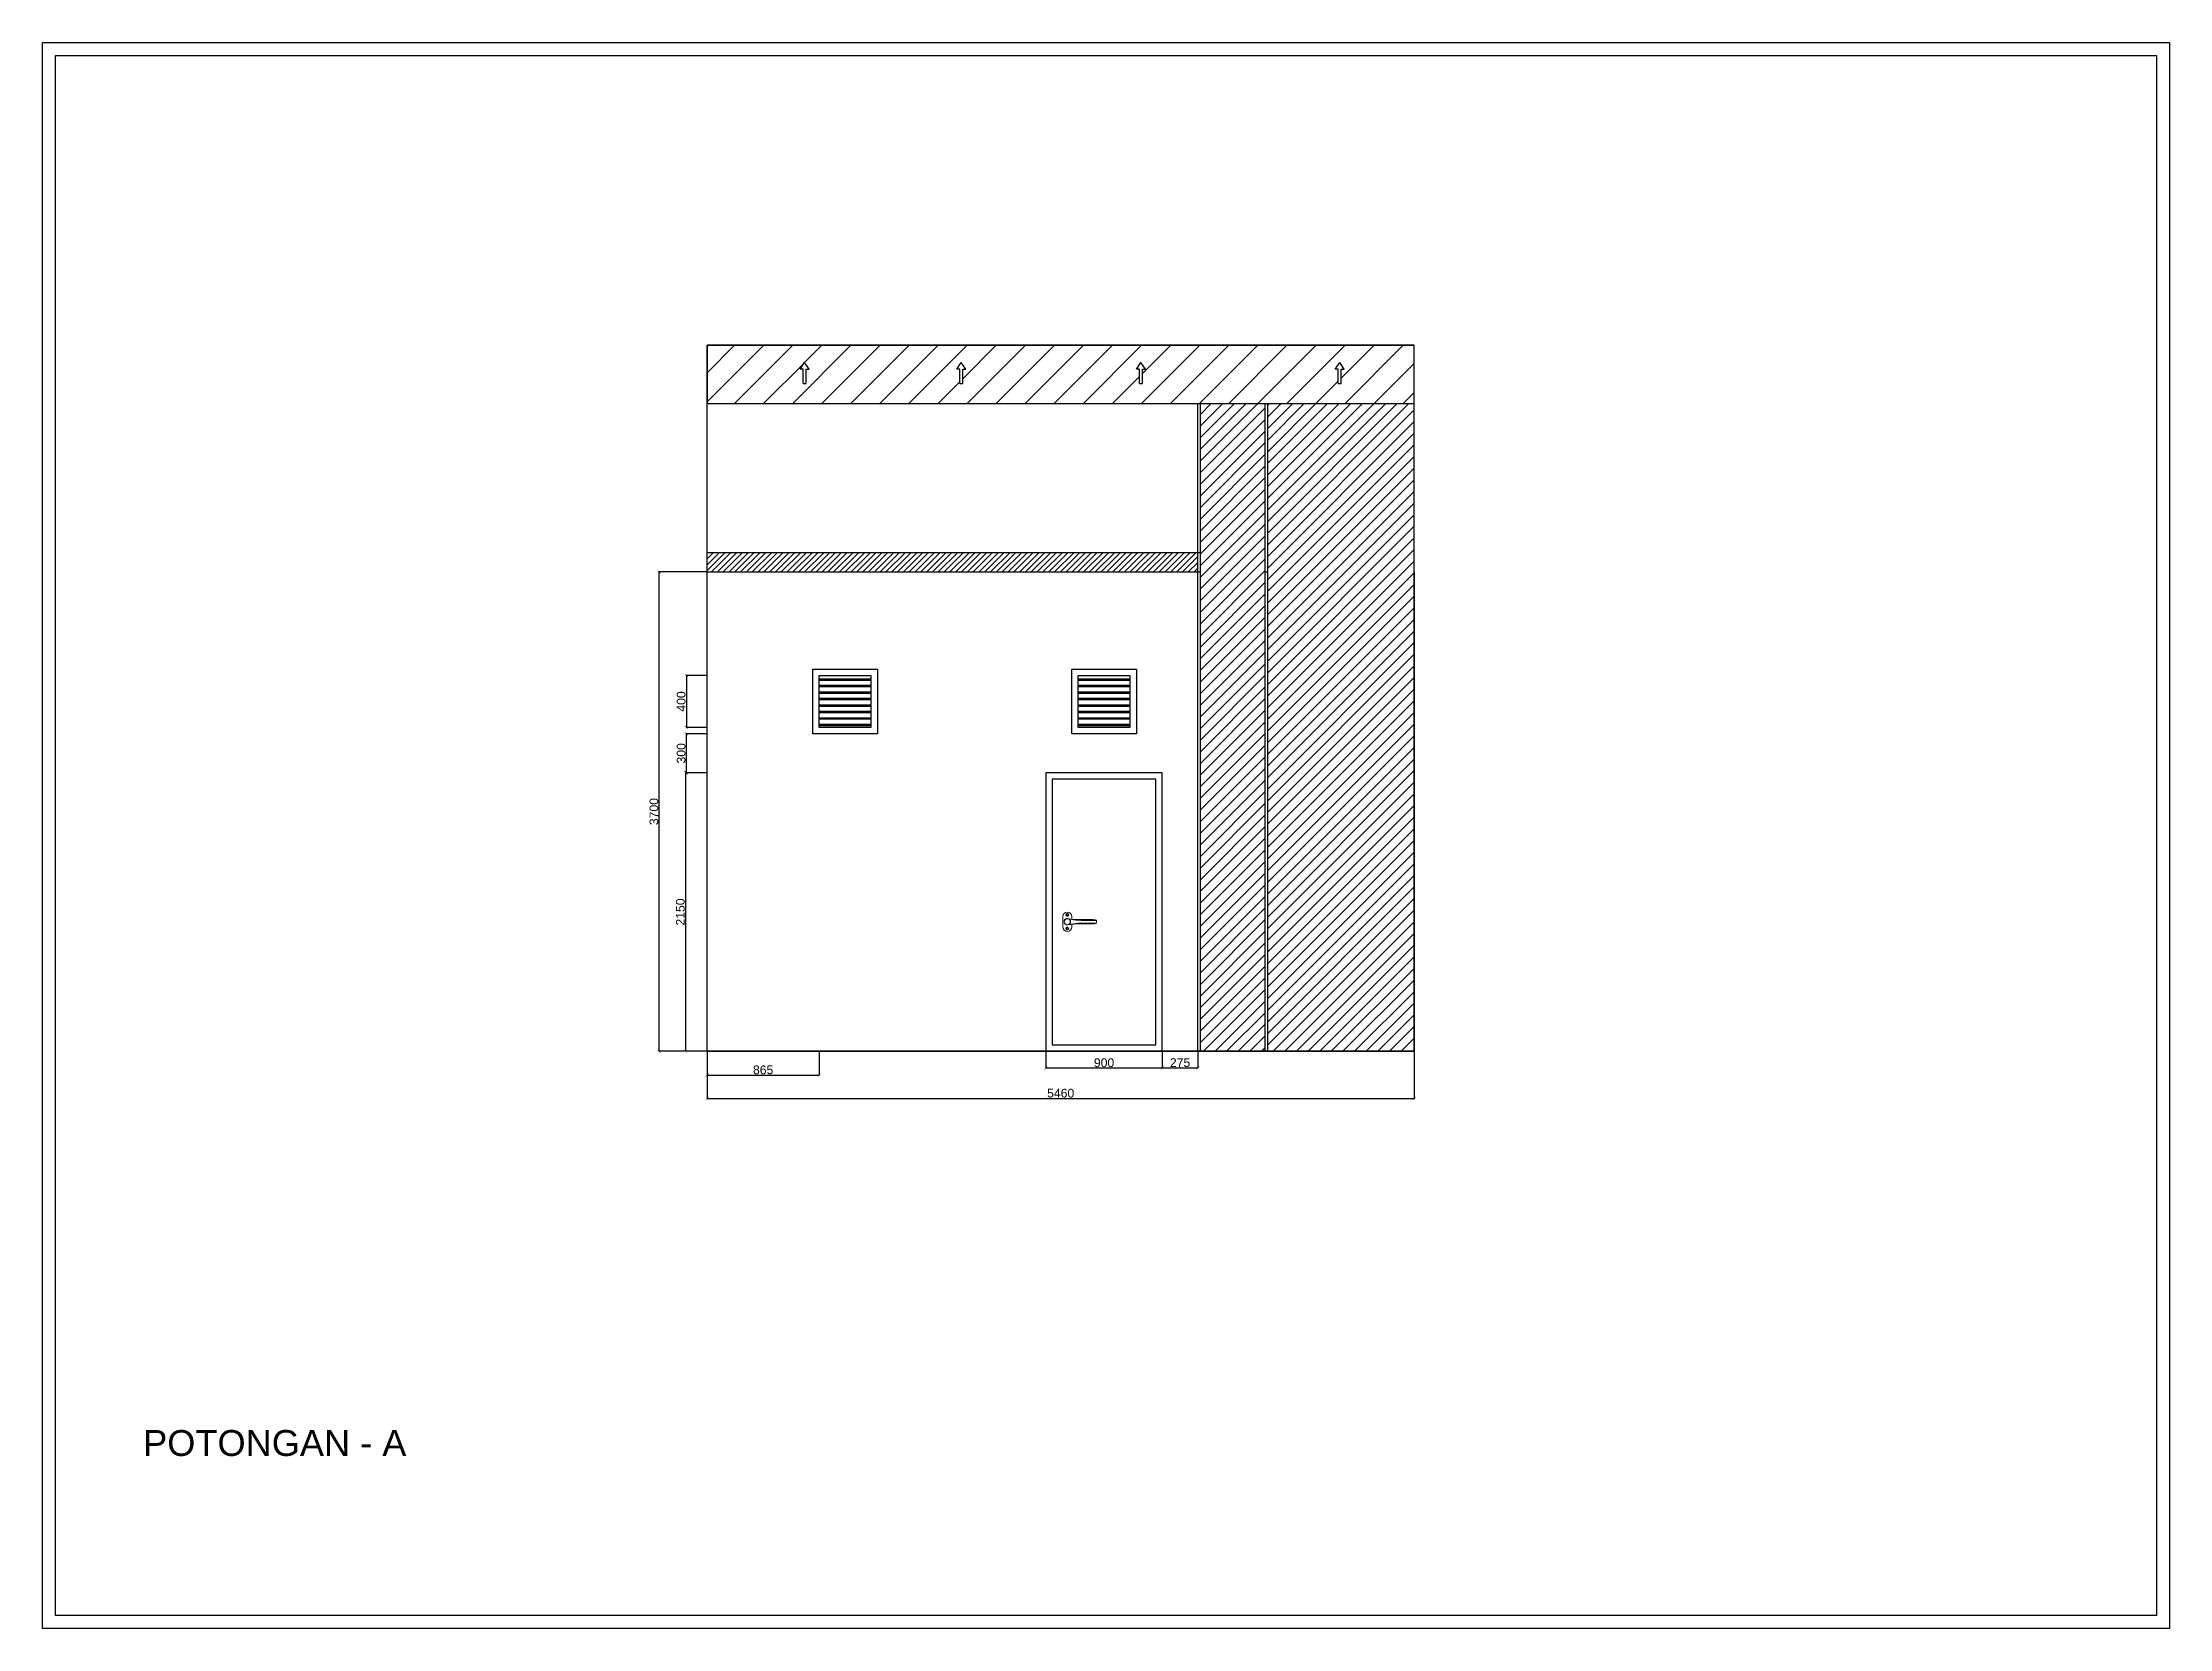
# Model space of a CAD drawing. Header units: millimetres. Extents: x -152054 to 94068, y -14280 to 91468.
# Drawn here: x -73891 to -57465, y 56711 to 68952 of the extents above; entities that cross this region are included whole.
import ezdxf

# ---------------------------------------------------------------- set-up
doc = ezdxf.new("R2010")
doc.units = ezdxf.units.MM
doc.linetypes.add('DASHED', pattern=[0.75, 0.5, -0.25])
doc.layers.add('001_Dark_1 5', color=7, linetype='Continuous', lineweight=0)
doc.styles.get("Standard").update_dxf_attribs({"font": 'arial.ttf'})
doc.dimstyles.new('ISO-25', dxfattribs={"dimtxt": 67.5, "dimasz": 22.5, "dimexe": 1.25, "dimexo": 0.625, "dimgap": 5.63, "dimtad": 1, "dimtoh": 1, "dimdec": 0, "dimtxsty": 'Standard', "dimblk": 'ARCHTICK', "dimcen": 2.5, "dimclrd": 40, "dimclre": 40, "dimclrt": 1, "dimadec": 0, "dimazin": 0, "dimtfac": 1, "dimtdec": 0, "dimtmove": 0, "dimatfit": 3, "dimldrblk": 'BOXFILLED', "dimfxl": 1, "dimarcsym": 0})

msp = doc.modelspace()

# ---------------------------------------------------------------- texts
at = {"insert": (-73114.3, 58242.1), "char_height": 200, "attachment_point": 1}
msp.add_mtext_dynamic_manual_height_columns('{\\C3;POTONGAN - A}', width=2647.309, gutter_width=17.5, heights=[0], dxfattribs=at)

# ---------------------------------------------------------------- blocks, each defined once
blk = doc.blocks.new('_ArchTick')
at = {"color": 0, "linetype": 'ByBlock', "const_width": 0.15}
blk.add_lwpolyline([(-0.5, -0.5), (0.5, 0.5)], dxfattribs=at)
blk = doc.blocks.new('*D92')
at = {"color": 40, "lineweight": -2, "transparency": 16777216}
for p, q in [((-68759, 64866), (-69131, 64866)), ((-69129, 61166), (-69129, 64866)), ((-68759, 61166), (-69131, 61166))]:
    blk.add_line(p, q, dxfattribs=at)
at = {"layer": 'Defpoints', "color": 0, "transparency": 16777216}
for p in [(-69129, 64866), (-68758, 64866), (-68758, 61166)]:
    blk.add_point(p, dxfattribs=at)
at = {"color": 40, "lineweight": -2, "transparency": 16777216, "xscale": 22.5, "yscale": 22.5, "zscale": 22.5}
for p, rotation in [((-69129, 64866), 90), ((-69129, 61166), 270)]:
    blk.add_blockref('_ArchTick', p, dxfattribs=dict(at, rotation=rotation))
at = {"color": 1, "transparency": 16777216, "insert": (-69169, 63016), "char_height": 67.5, "attachment_point": 5, "rotation": 90}
blk.add_mtext('3700', dxfattribs=at)
blk = doc.blocks.new('_BoxFilled')
at = {"color": 0, "linetype": 'ByBlock', "lineweight": -2}
blk.add_line((-0.5, 0), (-1, 0), dxfattribs=at)
at = {"color": 0, "linetype": 'ByBlock'}
blk.add_solid([(-0.5, 0.5), (0.5, 0.5), (-0.5, -0.5), (0.5, -0.5)], dxfattribs=at)
blk = doc.blocks.new('*D93')
at = {"color": 40, "lineweight": -2, "transparency": 16777216}
for p, q in [((-68758, 61165), (-68758, 60800)), ((-63298, 61165), (-63298, 60800)), ((-68758, 60802), (-63298, 60802))]:
    blk.add_line(p, q, dxfattribs=at)
at = {"layer": 'Defpoints', "color": 0, "transparency": 16777216}
for p in [(-68758, 61166), (-63298, 61166), (-63298, 60802)]:
    blk.add_point(p, dxfattribs=at)
at = {"color": 40, "lineweight": -2, "transparency": 16777216, "xscale": 22.5, "yscale": 22.5, "zscale": 22.5, "rotation": 180}
blk.add_blockref('_ArchTick', (-68758, 60802), dxfattribs=at)
at = {"color": 40, "lineweight": -2, "transparency": 16777216, "xscale": 22.5, "yscale": 22.5, "zscale": 22.5}
blk.add_blockref('_ArchTick', (-63298, 60802), dxfattribs=at)
at = {"color": 1, "transparency": 16777216, "insert": (-66028, 60842), "char_height": 67.5, "attachment_point": 5}
blk.add_mtext('5460', dxfattribs=at)
blk = doc.blocks.new('*D94')
at = {"color": 40, "lineweight": -2, "transparency": 16777216}
for p, q in [((-65243, 61165), (-65243, 61037)), ((-64968, 61165), (-64968, 61037)), ((-65243, 61038), (-64968, 61038))]:
    blk.add_line(p, q, dxfattribs=at)
at = {"layer": 'Defpoints', "color": 0, "transparency": 16777216}
for p in [(-65243, 61166), (-64968, 61166), (-64968, 61038)]:
    blk.add_point(p, dxfattribs=at)
at = {"color": 40, "lineweight": -2, "transparency": 16777216, "xscale": 22.5, "yscale": 22.5, "zscale": 22.5, "rotation": 180}
blk.add_blockref('_ArchTick', (-65243, 61038), dxfattribs=at)
at = {"color": 40, "lineweight": -2, "transparency": 16777216, "xscale": 22.5, "yscale": 22.5, "zscale": 22.5}
blk.add_blockref('_ArchTick', (-64968, 61038), dxfattribs=at)
at = {"color": 1, "transparency": 16777216, "insert": (-65106, 61078), "char_height": 67.5, "attachment_point": 5}
blk.add_mtext('275', dxfattribs=at)
blk = doc.blocks.new('*D95')
at = {"color": 40, "lineweight": -2, "transparency": 16777216}
for p, q in [((-68758, 61165), (-68758, 60981)), ((-67893, 61165), (-67893, 60981)), ((-68758, 60982), (-67893, 60982))]:
    blk.add_line(p, q, dxfattribs=at)
at = {"layer": 'Defpoints', "color": 0, "transparency": 16777216}
for p in [(-68758, 61166), (-67893, 61166), (-67893, 60982)]:
    blk.add_point(p, dxfattribs=at)
at = {"color": 40, "lineweight": -2, "transparency": 16777216, "xscale": 22.5, "yscale": 22.5, "zscale": 22.5, "rotation": 180}
blk.add_blockref('_ArchTick', (-68758, 60982), dxfattribs=at)
at = {"color": 40, "lineweight": -2, "transparency": 16777216, "xscale": 22.5, "yscale": 22.5, "zscale": 22.5}
blk.add_blockref('_ArchTick', (-67893, 60982), dxfattribs=at)
at = {"color": 1, "transparency": 16777216, "insert": (-68326, 61022), "char_height": 67.5, "attachment_point": 5}
blk.add_mtext('865', dxfattribs=at)
blk = doc.blocks.new('*D96')
at = {"color": 40, "lineweight": -2, "transparency": 16777216}
for p, q in [((-66143, 61165), (-66143, 61035)), ((-65243, 61165), (-65243, 61035)), ((-66143, 61037), (-65243, 61037))]:
    blk.add_line(p, q, dxfattribs=at)
at = {"layer": 'Defpoints', "color": 0, "transparency": 16777216}
for p in [(-66143, 61166), (-65243, 61166), (-65243, 61037)]:
    blk.add_point(p, dxfattribs=at)
at = {"color": 40, "lineweight": -2, "transparency": 16777216, "xscale": 22.5, "yscale": 22.5, "zscale": 22.5, "rotation": 180}
blk.add_blockref('_ArchTick', (-66143, 61037), dxfattribs=at)
at = {"color": 40, "lineweight": -2, "transparency": 16777216, "xscale": 22.5, "yscale": 22.5, "zscale": 22.5}
blk.add_blockref('_ArchTick', (-65243, 61037), dxfattribs=at)
at = {"color": 1, "transparency": 16777216, "insert": (-65693, 61077), "char_height": 67.5, "attachment_point": 5}
blk.add_mtext('900', dxfattribs=at)
blk = doc.blocks.new('*D97')
at = {"color": 40, "lineweight": -2, "transparency": 16777216}
for p, q in [((-68759, 63616), (-68921, 63616)), ((-68919, 63316), (-68919, 63616)), ((-68759, 63316), (-68921, 63316))]:
    blk.add_line(p, q, dxfattribs=at)
at = {"layer": 'Defpoints', "color": 0, "transparency": 16777216}
for p in [(-68919, 63616), (-68758, 63616), (-68758, 63316)]:
    blk.add_point(p, dxfattribs=at)
at = {"color": 40, "lineweight": -2, "transparency": 16777216, "xscale": 22.5, "yscale": 22.5, "zscale": 22.5}
for p, rotation in [((-68919, 63616), 90), ((-68919, 63316), 270)]:
    blk.add_blockref('_ArchTick', p, dxfattribs=dict(at, rotation=rotation))
at = {"color": 1, "transparency": 16777216, "insert": (-68959, 63466), "char_height": 67.5, "attachment_point": 5, "rotation": 90}
blk.add_mtext('300', dxfattribs=at)
blk = doc.blocks.new('*D98')
at = {"color": 40, "lineweight": -2, "transparency": 16777216}
for p, q in [((-68759, 63316), (-68926, 63316)), ((-68925, 63316), (-68925, 61166)), ((-68759, 61166), (-68926, 61166))]:
    blk.add_line(p, q, dxfattribs=at)
at = {"layer": 'Defpoints', "color": 0, "transparency": 16777216}
for p in [(-68758, 63316), (-68925, 61166), (-68758, 61166)]:
    blk.add_point(p, dxfattribs=at)
at = {"color": 40, "lineweight": -2, "transparency": 16777216, "xscale": 22.5, "yscale": 22.5, "zscale": 22.5}
for p, rotation in [((-68925, 63316), 90), ((-68925, 61166), 270)]:
    blk.add_blockref('_ArchTick', p, dxfattribs=dict(at, rotation=rotation))
at = {"color": 1, "transparency": 16777216, "insert": (-68965, 62241), "char_height": 67.5, "attachment_point": 5, "rotation": 90}
blk.add_mtext('2150', dxfattribs=at)
blk = doc.blocks.new('*D99')
at = {"color": 40, "lineweight": -2, "transparency": 16777216}
for p, q in [((-68759, 64066), (-68921, 64066)), ((-68919, 64066), (-68919, 63666)), ((-68759, 63666), (-68921, 63666))]:
    blk.add_line(p, q, dxfattribs=at)
at = {"layer": 'Defpoints', "color": 0, "transparency": 16777216}
for p in [(-68758, 64066), (-68919, 63666), (-68758, 63666)]:
    blk.add_point(p, dxfattribs=at)
at = {"color": 40, "lineweight": -2, "transparency": 16777216, "xscale": 22.5, "yscale": 22.5, "zscale": 22.5}
for p, rotation in [((-68919, 64066), 90), ((-68919, 63666), 270)]:
    blk.add_blockref('_ArchTick', p, dxfattribs=dict(at, rotation=rotation))
at = {"color": 1, "transparency": 16777216, "insert": (-68959, 63866), "char_height": 67.5, "attachment_point": 5, "rotation": 90}
blk.add_mtext('400', dxfattribs=at)

# ---------------------------------------------------------------- dimensions: what is measured, and where the dimension line sits
for base, p1, p2, picture, middle in [((-69129.3, 64865.7), (-68758.1, 61165.7), (-68758.1, 64865.7), '*D92', (-69169.5, 63015.7)), ((-68919.3, 63666.1), (-68758.1, 64066.1), (-68758.1, 63666.1), '*D99', (-68959.4, 63866.1)), ((-68919.3, 63616.1), (-68758.1, 63315.7), (-68758.1, 63616.1), '*D97', (-68959.4, 63465.9)), ((-68924.9, 61165.7), (-68758.1, 63315.7), (-68758.1, 61165.7), '*D98', (-68965, 62240.7))]:
    dim = msp.add_linear_dim(base=base, p1=p1, p2=p2, angle=90, dimstyle='ISO-25')
    dim.commit()
    dim.dimension.update_dxf_attribs({"geometry": picture, "text_midpoint": middle})
for base, p1, p2, picture, middle in [((-63298.1, 60801.6), (-68758.1, 61165.7), (-63298.1, 61165.7), '*D93', (-66028.1, 60841.7)), ((-67893.1, 60981.9), (-68758.1, 61165.7), (-67893.1, 61165.7), '*D95', (-68325.6, 61022)), ((-65243.1, 61036.7), (-66143.1, 61165.7), (-65243.1, 61165.7), '*D96', (-65693.1, 61076.8)), ((-64968.1, 61038), (-65243.1, 61165.7), (-64968.1, 61165.7), '*D94', (-65105.6, 61078.1))]:
    dim = msp.add_linear_dim(base=base, p1=p1, p2=p2, dimstyle='ISO-25')
    dim.commit()
    dim.dimension.update_dxf_attribs({"geometry": picture, "text_midpoint": middle})

# ---------------------------------------------------------------- hatches: boundary and pattern name
h = msp.add_hatch()
h.set_pattern_fill('ANSI31', color=3, scale=50)
h.set_pattern_definition([(45, (-28590.85, 20809.27), (-112.2532, 112.2532), [])])
h.paths.add_polyline_path([(-63298.1, 66615.7), (-68758.1, 66615.7), (-68758.1, 66165.7), (-63298.1, 66165.7)])
h.paths.add_polyline_path([(-66760.7, 66431.6), (-66783.9, 66431.5), (-66783.7, 66321.4), (-66807, 66321.4), (-66807.2, 66431.5), (-66830.4, 66431.5), (-66795.6, 66482.6)], flags=16)
h.paths.add_polyline_path([(-65443.1, 66431.5), (-65408.4, 66482.6), (-65373.4, 66431.6), (-65396.7, 66431.5), (-65396.5, 66321.4), (-65419.7, 66321.4), (-65419.9, 66431.5)], flags=16)
h.paths.add_polyline_path([(-67971.1, 66431.6), (-67994.4, 66431.5), (-67994.2, 66321.4), (-68017.5, 66321.4), (-68017.6, 66431.5), (-68040.9, 66431.5), (-68006.1, 66482.6)], flags=16)
h.paths.add_polyline_path([(-63908, 66431.5), (-63873.2, 66482.6), (-63838.2, 66431.6), (-63861.5, 66431.5), (-63861.3, 66321.4), (-63884.6, 66321.4), (-63884.7, 66431.5)], flags=16)
at = {"true_color": 0x939598, "transparency": 33554483}
h = msp.add_hatch(dxfattribs=at)
h.set_pattern_fill('ANSI31', color=252, scale=20)
h.set_pattern_definition([(45, (-28590.85, 20809.27), (-44.90128, 44.90128), [])])
h.paths.add_polyline_path([(-64448.1, 66165.7), (-64948.1, 66165.7), (-64948.1, 61165.7), (-64448.1, 61165.7)])
h.paths.add_polyline_path([(-63298.1, 64865.7), (-63298.1, 66165.7), (-64428.1, 66165.7), (-64428.1, 61165.7), (-63298.1, 61165.7)])
at = {"true_color": 0x939598, "transparency": 33554610}
h = msp.add_hatch(dxfattribs=at)
h.set_pattern_fill('ANSI31', color=252, scale=10)
h.set_pattern_definition([(45, (-28590.847, 20809.27), (-22.45064, 22.45064), [])])
h.paths.add_polyline_path([(-64968.1, 65015.7), (-68758.1, 65015.7), (-68758.1, 64865.7), (-64968.1, 64865.7)])
h = msp.add_hatch()
h.set_pattern_fill('ANSI32', color=3)
h.set_pattern_definition([(45, (-32061.687, 20809.271), (-6.7351921, 6.7351921), []), (45, (-32057.197, 20809.271), (-6.7351921, 6.7351921), [])])
h.paths.add_polyline_path([(-67493.1, 64041.1), (-67893.1, 64041.1), (-67893.1, 64031.1), (-67493.1, 64031.1)])
h.paths.add_polyline_path([(-67493.1, 63991.1), (-67893.1, 63991.1), (-67893.1, 63981.1), (-67493.1, 63981.1)])
h.paths.add_polyline_path([(-67493.1, 63941.1), (-67893.1, 63941.1), (-67893.1, 63931.1), (-67493.1, 63931.1)])
h.paths.add_polyline_path([(-67493.1, 63891.1), (-67893.1, 63891.1), (-67893.1, 63881.1), (-67493.1, 63881.1)])
h.paths.add_polyline_path([(-67493.1, 63841.1), (-67893.1, 63841.1), (-67893.1, 63831.1), (-67493.1, 63831.1)])
h.paths.add_polyline_path([(-67493.1, 63791.1), (-67893.1, 63791.1), (-67893.1, 63781.1), (-67493.1, 63781.1)])
h.paths.add_polyline_path([(-67493.1, 63741.1), (-67893.1, 63741.1), (-67893.1, 63731.1), (-67493.1, 63731.1)])
h.paths.add_polyline_path([(-67493.1, 63691.1), (-67893.1, 63691.1), (-67893.1, 63681.1), (-67493.1, 63681.1)])
h = msp.add_hatch()
h.set_pattern_fill('ANSI32', color=3)
h.set_pattern_definition([(45, (-30061.687, 20809.271), (-6.7351921, 6.7351921), []), (45, (-30057.197, 20809.271), (-6.7351921, 6.7351921), [])])
h.paths.add_polyline_path([(-65493.1, 64041.1), (-65893.1, 64041.1), (-65893.1, 64031.1), (-65493.1, 64031.1)])
h.paths.add_polyline_path([(-65493.1, 63991.1), (-65893.1, 63991.1), (-65893.1, 63981.1), (-65493.1, 63981.1)])
h.paths.add_polyline_path([(-65493.1, 63941.1), (-65893.1, 63941.1), (-65893.1, 63931.1), (-65493.1, 63931.1)])
h.paths.add_polyline_path([(-65493.1, 63891.1), (-65893.1, 63891.1), (-65893.1, 63881.1), (-65493.1, 63881.1)])
h.paths.add_polyline_path([(-65493.1, 63841.1), (-65893.1, 63841.1), (-65893.1, 63831.1), (-65493.1, 63831.1)])
h.paths.add_polyline_path([(-65493.1, 63791.1), (-65893.1, 63791.1), (-65893.1, 63781.1), (-65493.1, 63781.1)])
h.paths.add_polyline_path([(-65493.1, 63741.1), (-65893.1, 63741.1), (-65893.1, 63731.1), (-65493.1, 63731.1)])
h.paths.add_polyline_path([(-65493.1, 63691.1), (-65893.1, 63691.1), (-65893.1, 63681.1), (-65493.1, 63681.1)])

# ---------------------------------------------------------------- linework, layer by layer
for points in [[(-73891.2, 68952.4), (-57464.9, 68952.4), (-57464.9, 56710.7), (-73891.2, 56710.7)], [(-73791.2, 68852.4), (-57564.9, 68852.4), (-57564.9, 56810.7), (-73791.2, 56810.7)], [(-68758.1, 66165.7), (-63298.1, 66165.7), (-63298.1, 66615.7), (-68758.1, 66615.7)], [(-67943.1, 64116.1), (-67443.1, 64116.1), (-67443.1, 63616.1), (-67943.1, 63616.1)], [(-65943.1, 64116.1), (-65443.1, 64116.1), (-65443.1, 63616.1), (-65943.1, 63616.1)], [(-65293.1, 61215.7), (-65293.1, 63265.7), (-66093.1, 63265.7), (-66093.1, 61215.7)]]:
    msp.add_lwpolyline(points, close=True)
for points in [[(-68758.1, 61165.7), (-68758.1, 66615.7)], [(-68758.1, 66615.7), (-63298.1, 66615.7)], [(-63298.1, 61165.7), (-63298.1, 66615.7)], [(-68017.6, 66431.5), (-68040.9, 66431.5), (-68006.1, 66482.6)], [(-68017.5, 66321.4), (-68017.6, 66431.5)], [(-67994.4, 66431.5), (-67971.1, 66431.6), (-68006.1, 66482.6)], [(-67994.2, 66321.4), (-67994.4, 66431.5)], [(-66807.2, 66431.5), (-66830.4, 66431.5), (-66795.6, 66482.6)], [(-66807, 66321.4), (-66807.2, 66431.5)], [(-66783.9, 66431.5), (-66760.7, 66431.6), (-66795.6, 66482.6)], [(-66783.7, 66321.4), (-66783.9, 66431.5)], [(-65419.9, 66431.5), (-65443.1, 66431.5), (-65408.4, 66482.6)], [(-65419.7, 66321.4), (-65419.9, 66431.5)], [(-65396.7, 66431.5), (-65373.4, 66431.6), (-65408.4, 66482.6)], [(-65396.5, 66321.4), (-65396.7, 66431.5)], [(-63884.7, 66431.5), (-63908, 66431.5), (-63873.2, 66482.6)], [(-63884.6, 66321.4), (-63884.7, 66431.5)], [(-63861.5, 66431.5), (-63838.2, 66431.6), (-63873.2, 66482.6)], [(-63861.3, 66321.4), (-63861.5, 66431.5)], [(-68017.5, 66321.4), (-67994.2, 66321.4)], [(-66807, 66321.4), (-66783.7, 66321.4)], [(-65419.7, 66321.4), (-65396.5, 66321.4)], [(-63884.6, 66321.4), (-63861.3, 66321.4)], [(-68758.1, 66165.7), (-63298.1, 66165.7)], [(-64968.1, 61165.7), (-64968.1, 66165.7)], [(-64948.1, 61165.7), (-64948.1, 66165.7)], [(-64448.1, 61165.7), (-64448.1, 66165.7)], [(-64428.1, 61165.7), (-64428.1, 66165.7)], [(-68758.1, 65015.7), (-64948.1, 65015.7)], [(-68758.1, 61165.7), (-68758.1, 64865.7)], [(-63298.1, 64865.7), (-63298.1, 61165.7), (-68758.1, 61165.7), (-68758.1, 64865.7), (-64948.1, 64865.7)], [(-64448.1, 64865.7), (-64428.1, 64865.7)], [(-67893.1, 64066.1), (-67493.1, 64066.1), (-67493.1, 63666.1), (-67893.1, 63666.1), (-67893.1, 64066.1)], [(-67893.1, 64066.1), (-67493.1, 64066.1)], [(-65893.1, 64066.1), (-65493.1, 64066.1), (-65493.1, 63666.1), (-65893.1, 63666.1), (-65893.1, 64066.1)], [(-65893.1, 64066.1), (-65493.1, 64066.1)], [(-67893.1, 64041.1), (-67493.1, 64041.1)], [(-67893.1, 64031.1), (-67493.1, 64031.1)], [(-67893.1, 63991.1), (-67493.1, 63991.1)], [(-67893.1, 63981.1), (-67493.1, 63981.1)], [(-67893.1, 63941.1), (-67493.1, 63941.1)], [(-67893.1, 63931.1), (-67493.1, 63931.1)], [(-65893.1, 64041.1), (-65493.1, 64041.1)], [(-65893.1, 64031.1), (-65493.1, 64031.1)], [(-65893.1, 63991.1), (-65493.1, 63991.1)], [(-65893.1, 63981.1), (-65493.1, 63981.1)], [(-65893.1, 63941.1), (-65493.1, 63941.1)], [(-65893.1, 63931.1), (-65493.1, 63931.1)], [(-67893.1, 63891.1), (-67493.1, 63891.1)], [(-67893.1, 63881.1), (-67493.1, 63881.1)], [(-67893.1, 63841.1), (-67493.1, 63841.1)], [(-67893.1, 63831.1), (-67493.1, 63831.1)], [(-67893.1, 63791.1), (-67493.1, 63791.1)], [(-67893.1, 63781.1), (-67493.1, 63781.1)], [(-67893.1, 63741.1), (-67493.1, 63741.1)], [(-65893.1, 63891.1), (-65493.1, 63891.1)], [(-65893.1, 63881.1), (-65493.1, 63881.1)], [(-65893.1, 63841.1), (-65493.1, 63841.1)], [(-65893.1, 63831.1), (-65493.1, 63831.1)], [(-65893.1, 63791.1), (-65493.1, 63791.1)], [(-65893.1, 63781.1), (-65493.1, 63781.1)], [(-65893.1, 63741.1), (-65493.1, 63741.1)], [(-67893.1, 63731.1), (-67493.1, 63731.1)], [(-67893.1, 63691.1), (-67493.1, 63691.1)], [(-67893.1, 63681.1), (-67493.1, 63681.1)], [(-65893.1, 63731.1), (-65493.1, 63731.1)], [(-65893.1, 63691.1), (-65493.1, 63691.1)], [(-65893.1, 63681.1), (-65493.1, 63681.1)], [(-65243.1, 61165.7), (-65243.1, 63315.7), (-66143.1, 63315.7), (-66143.1, 61165.7), (-65243.1, 61165.7)], [(-65243.1, 61165.7), (-65243.1, 63315.7)], [(-68758.1, 61165.7), (-63298.1, 61165.7)]]:
    msp.add_lwpolyline(points)
at = {"layer": '001_Dark_1 5', "linetype": 'Continuous'}
for p, q in [((-66011.2, 62205.4), (-66011.2, 62126)), ((-65942.4, 62185.1), (-65942.4, 62205.4)), ((-65942.4, 62126), (-65942.4, 62146.4)), ((-65879.6, 62182.1), (-65780.4, 62182.1)), ((-65780.4, 62149.3), (-65879.6, 62149.3)), ((-65870.1, 62176.5), (-65752.8, 62176.5)), ((-65752.8, 62154.9), (-65870.1, 62154.9)), ((-65750.4, 62176.5), (-65750.4, 62154.9))]:
    msp.add_line(p, q, dxfattribs=at)
at = {"layer": '001_Dark_1 5', "linetype": 'DASHED'}
for centre, radius in [((-65976.8, 62218.6), 10.6), ((-65976.8, 62112.8), 10.6), ((-65976.8, 62218.6), 6.35), ((-65976.8, 62112.8), 6.35)]:
    msp.add_circle(centre, radius, dxfattribs=at)
at = {"layer": '001_Dark_1 5', "linetype": 'Continuous'}
for centre, radius, start, end in [((-65976.8, 62205.4), 34.4, 0, 180), ((-65976.8, 62126), 34.4, 180, 0), ((-65976.8, 62165.7), 25.4, 58.7771, 301.2229), ((-65976.8, 62165.7), 23.3, 81.90917, 278.09083), ((-65879.6, 62849.8), 667.7, 261.90917, 270), ((-65879.6, 61481.6), 667.7, 90, 98.09083), ((-65861.4, 62682.2), 505.7, 259.55562, 269.02108), ((-65861.4, 61649.3), 505.7, 90.97892, 100.44438), ((-65781.8, 62075.8), 106.3, 73.28547, 89.26281), ((-65781.8, 62255.6), 106.3, 270.73719, 286.71453), ((-65751.6, 62176.5), 1.19, 0, 73.31327), ((-65751.6, 62154.9), 1.19, 286.68673, 0)]:
    msp.add_arc(centre, radius, start, end, dxfattribs=at)
at = {"layer": '001_Dark_1 5', "linetype": 'DASHED'}
for radius, start, end in [(23.3, 278.09083, 81.90917), (25.4, 301.2229, 58.7771)]:
    msp.add_arc((-65976.8, 62165.7), radius, start, end, dxfattribs=at)

msp.set_redraw_order([(e.dxf.handle, doc.entitydb.next_handle()) for e in msp.query("TEXT MTEXT ATTDEF DIMENSION ARC_DIMENSION")])  # texts and dimensions are drawn at this point

doc.saveas('drawing.dxf')
